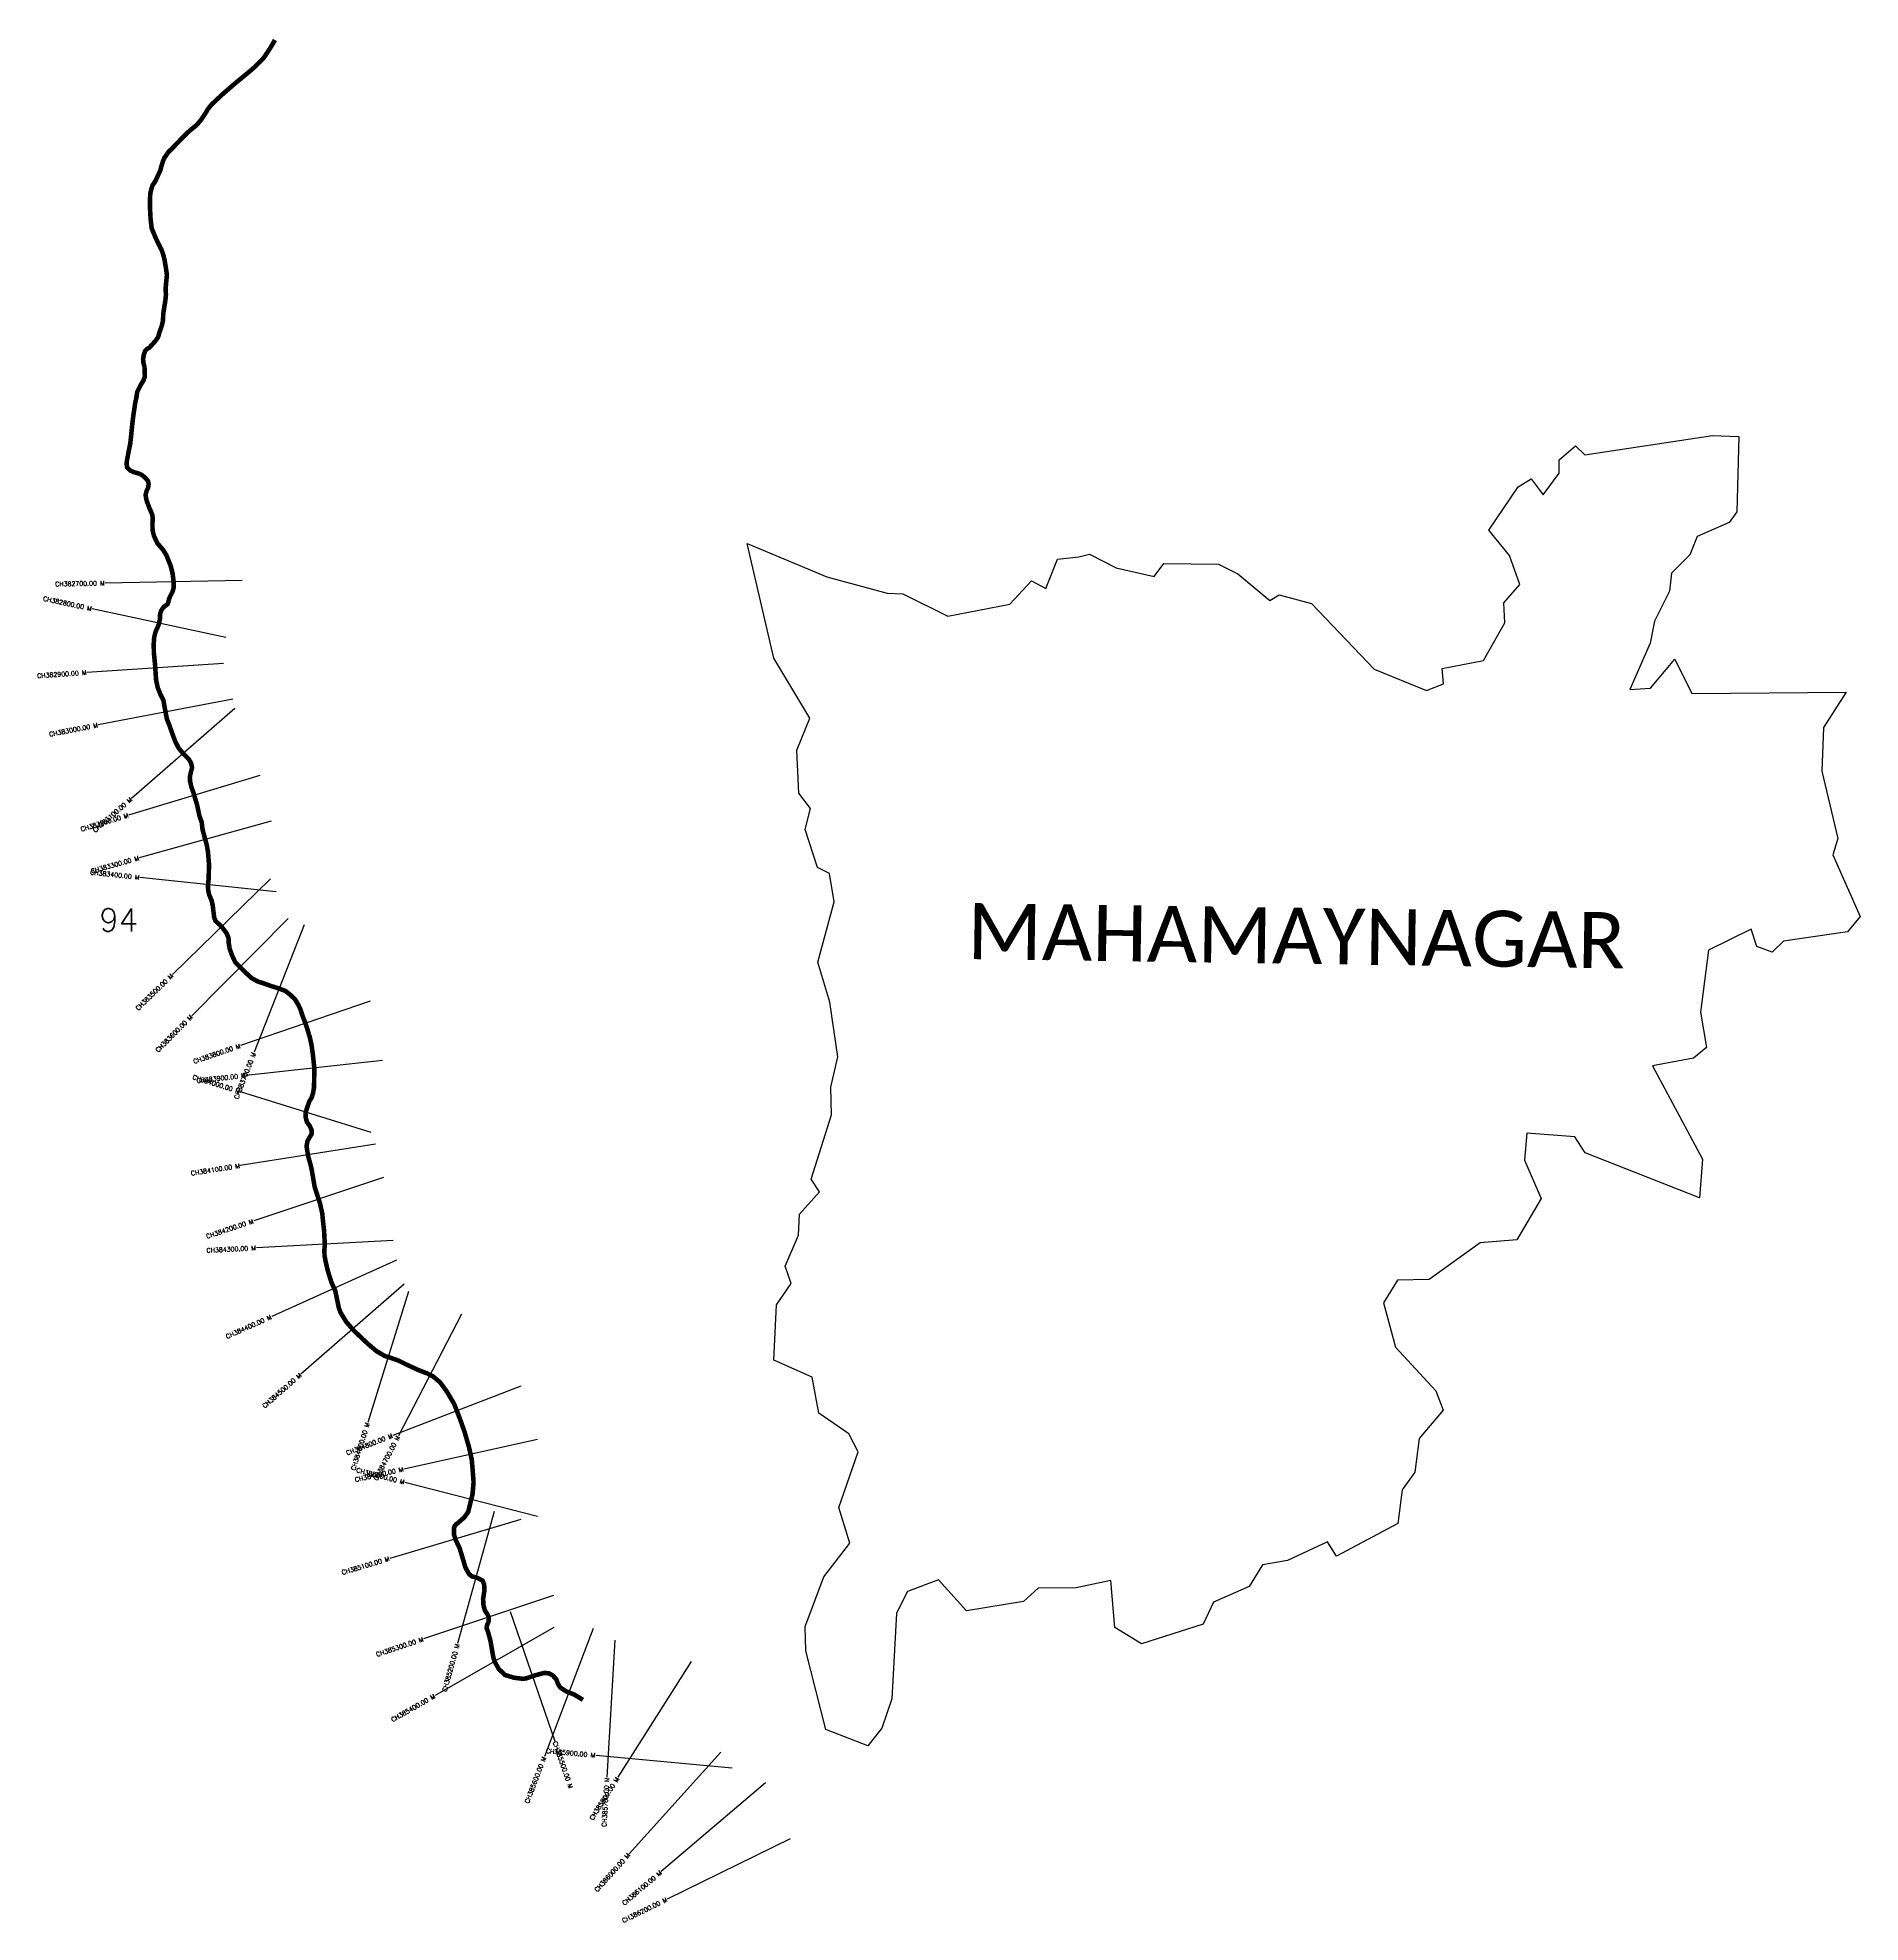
# Model space of a CAD drawing. Header units: metres. Extents: x 299794 to 303787, y 1953610 to 1957737.
import ezdxf
from ezdxf.enums import TextEntityAlignment as Align

# ---------------------------------------------------------------- set-up
doc = ezdxf.new("R2010")
doc.units = ezdxf.units.M
doc.header["$MEASUREMENT"] = 0
for name, color, linetype in [('CS', 134, 'Continuous'), ('CSMark', 6, 'Continuous'), ('UNPROTECTED', 10, 'Continuous'), ('VILLAGE NAME', 250, 'Continuous')]:
    doc.layers.add(name, color=color, linetype=linetype)
doc.styles.get("Standard").update_dxf_attribs({"font": 'simplex.shx'})

msp = doc.modelspace()

# ---------------------------------------------------------------- linework, layer by layer
at = {"color": 6, "flags": 128}
for points in [[(301787.8, 1956470.3), (301924, 1956497.1), (301971.3, 1956547.9), (302003.1, 1956530.8), (302028.3, 1956595), (302075.1, 1956600.7), (302098.1, 1956606.4), (302156.6, 1956576.4), (302240.2, 1956557.4), (302261.2, 1956585.9), (302381.1, 1956584.7), (302423.3, 1956563), (302493.9, 1956505), (302513.8, 1956517), (302584.8, 1956498.6), (302722.1, 1956354.3), (302836.6, 1956307.8), (302874.2, 1956322.1), (302871, 1956355.7), (302961.9, 1956373.2), (303008.6, 1956456.1), (303006.5, 1956499.4), (303041.3, 1956540.2), (303018.8, 1956603.4), (302973.6, 1956659.2), (303037.3, 1956754.1), (303066.4, 1956771.3), (303092.7, 1956736.4), (303127.7, 1956784), (303127.6, 1956813.1), (303163.6, 1956843.8), (303183.5, 1956824.2), (303463.1, 1956866.2), (303521.4, 1956863.7), (303516.9, 1956698.8), (303499.6, 1956675.9), (303430.2, 1956645.3), (303413.6, 1956605), (303373.8, 1956564.4), (303369.2, 1956525.5), (303336.1, 1956459.6), (303327.2, 1956411.3), (303282.5, 1956310.2), (303327.7, 1956312.6), (303380.6, 1956376.1), (303418, 1956301.4), (303756.1, 1956304.4), (303706.5, 1956226.8), (303703.3, 1956130.7), (303737.9, 1955983.8), (303727.4, 1955947.7), (303787.3, 1955812.4), (303759.2, 1955779.4), (303618.8, 1955758.9), (303594.2, 1955734.4), (303560.3, 1955747.3), (303548.1, 1955784.8), (303454.9, 1955739.1), (303436.9, 1955603.4), (303450.4, 1955525.6), (303421.6, 1955502.8), (303332.3, 1955485.7), (303441.8, 1955281), (303434.9, 1955196.5), (303184.5, 1955295), (303162, 1955330), (303056.9, 1955338.5), (303051.4, 1955278.8), (303088.1, 1955195.2), (303034.9, 1955104.5), (302954.1, 1955098.1), (302842.6, 1955017.4), (302773.5, 1955016.2), (302742.5, 1954966.9), (302769, 1954869.9), (302856.9, 1954774.3), (302873.1, 1954731.9), (302820.9, 1954669.3), (302810.9, 1954595.7), (302783.2, 1954557.1), (302774.1, 1954483.1), (302639.7, 1954412), (302619.8, 1954443.1), (302532.1, 1954402.1), (302477.3, 1954393.2), (302448.4, 1954345.1), (302369.8, 1954311.1), (302347.3, 1954263), (302212.6, 1954219.9), (302153.8, 1954255.4), (302144.9, 1954358.4), (302069, 1954342.2), (301985.9, 1954341.5), (301953.7, 1954312.8), (301829, 1954292.1), (301767.4, 1954359.9), (301699.7, 1954334.4), (301675.4, 1954286.8), (301665.6, 1954099.7), (301643.2, 1954035.5), (301612.6, 1953996.6), (301520.8, 1954032.1), (301477.2, 1954204.6), (301475.1, 1954258), (301516.2, 1954366.7), (301573.4, 1954440.4), (301549.4, 1954518.7), (301591.7, 1954640), (301571.4, 1954679.4), (301505.7, 1954724.8), (301491.1, 1954803.8), (301406.7, 1954841.1), (301412.3, 1954962.6), (301444.9, 1955009.2), (301431.4, 1955047.1), (301461.2, 1955114.7), (301463.4, 1955160.5), (301506.9, 1955210.1), (301488.7, 1955237.4), (301532.8, 1955378.4), (301531.7, 1955438.8), (301546.8, 1955505.5), (301529.4, 1955625), (301503.2, 1955713), (301539.1, 1955845.2), (301529, 1955906.8), (301502.3, 1955920), (301475.1, 1956003.6), (301487.1, 1956049.5), (301461.8, 1956083.2), (301457.2, 1956177.4), (301485.4, 1956246.9), (301406.5, 1956378.7), (301348.3, 1956630), (301522.6, 1956556.7), (301655.2, 1956520.7), (301689.4, 1956519.3)], [(301689.4, 1956519.3), (301787.8, 1956470.3)]]:
    msp.add_lwpolyline(points, dxfattribs=at)
at = {"layer": 'CS'}
for p, q in [((300241.6, 1956548.9), (299941.7, 1956542.9)), ((300206.4, 1956423.6), (299913.1, 1956486.5)), ((300201.2, 1956367.1), (299901.8, 1956347.1)), ((300221.3, 1956289.1), (299926.7, 1956232.3)), ((300226.1, 1956268.1), (299999.5, 1956071.5)), ((300280.4, 1956121.6), (299993.2, 1956035)), ((300305.4, 1956021.9), (300016.5, 1955941.3)), ((300316.3, 1955866.6), (300017.9, 1955898.2)), ((300304.2, 1955895.1), (300089.2, 1955685.8)), ((300342.8, 1955808.5), (300131.6, 1955595.5)), ((300377.9, 1955794.6), (300268.4, 1955515.3)), ((300522.5, 1955627.3), (300238.6, 1955530.2)), ((300549.1, 1955497.2), (300250.8, 1955464.8)), ((300524.4, 1955339.6), (300238.1, 1955429.1)), ((300534.1, 1955314.2), (300237.8, 1955267.3)), ((300551.7, 1955241.2), (300267.2, 1955146.3)), ((300572.8, 1955103), (300273.2, 1955087.1)), ((300580.2, 1955059.9), (300306.6, 1954936.9)), ((300597, 1955007.6), (300370.7, 1954810.6)), ((300606.3, 1954991.3), (300517.2, 1954704.8)), ((300722.8, 1954941.8), (300584.3, 1954675.7)), ((300852.2, 1954784.2), (300572.2, 1954676.4)), ((300888.7, 1954667.5), (300595.8, 1954602.7)), ((300889, 1954498.6), (300598.5, 1954573.4)), ((300793.8, 1954509.9), (300713.9, 1954220.7)), ((300852.7, 1954492.4), (300565.1, 1954406.9)), ((300924.1, 1954325.7), (300639.5, 1954230.8)), ((300829.1, 1954290.6), (300926.8, 1954007)), ((300925, 1954255.8), (300664.5, 1954106.9)), ((301010.9, 1954253.6), (300904.2, 1953973.2)), ((301058.5, 1954227.7), (301041.1, 1953928.2)), ((301226, 1954180.9), (301065.2, 1953927.6)), ((301315.2, 1953947.9), (301016.5, 1953975.6)), ((301290.8, 1953982.7), (301089.9, 1953759.9)), ((301388.5, 1953915.5), (301160, 1953721.1)), ((301442.8, 1953793), (301173.4, 1953660.9))]:
    msp.add_line(p, q, dxfattribs=at)
at = {"layer": 'UNPROTECTED', "const_width": 10, "flags": 128}
msp.add_lwpolyline([(300313.8, 1957732.4), (300304, 1957715.7), (300295.3, 1957702.4), (300288.7, 1957692.4), (300270, 1957673.7), (300255.9, 1957661.6), (300226, 1957637), (300200, 1957614.6), (300175.4, 1957591.5), (300166.2, 1957580.3), (300163.6, 1957575.3), (300151.9, 1957557.5), (300142.3, 1957546.2), (300124.3, 1957531.5), (300111.1, 1957518.5), (300087.9, 1957494.3), (300080, 1957486.6), (300072.1, 1957475.1), (300068.7, 1957467.7), (300065.3, 1957457.2), (300062.6, 1957446.8), (300051.6, 1957423), (300045.8, 1957414.5), (300043, 1957406.2), (300040.6, 1957396.2), (300040, 1957383.2), (300039.7, 1957372.8), (300040.3, 1957358), (300041.2, 1957341.5), (300043.5, 1957320.4), (300051.1, 1957301.8), (300057.3, 1957288.3), (300065.7, 1957272), (300069.5, 1957260.7), (300072.1, 1957249.4), (300075, 1957232.3), (300077, 1957217.6), (300075.4, 1957201.8), (300074.1, 1957186.4), (300074.9, 1957174.6), (300073.9, 1957163.8), (300072.4, 1957154.2), (300070, 1957139.3), (300068.8, 1957130.1), (300068.6, 1957118.6), (300066, 1957107.1), (300061, 1957093), (300057.6, 1957081.3), (300052, 1957073.5), (300045.5, 1957066.1), (300038.8, 1957058.9), (300033.1, 1957055.3), (300029.3, 1957051.2), (300026.5, 1957043.3), (300024.8, 1957033.8), (300025.7, 1957024.5), (300027.8, 1957017.6), (300028.4, 1957007.5), (300028.6, 1956995.3), (300025.4, 1956986.1), (300019.6, 1956977), (300012.1, 1956961.9), (300009.8, 1956947.6), (300007.6, 1956937.9), (300003.5, 1956909.9), (300001.3, 1956892.6), (299998.7, 1956866.5), (299996.6, 1956847.8), (299992.3, 1956826.2), (299989.3, 1956810.8), (299988.7, 1956802.8), (299990.1, 1956795.8), (299996.2, 1956789.7), (300004.4, 1956785.9), (300013.5, 1956783.5), (300021.4, 1956780.3), (300029.8, 1956773.4), (300035.8, 1956766), (300036.9, 1956759.9), (300035.9, 1956751.7), (300032.7, 1956745.3), (300030.2, 1956735.9), (300032.5, 1956723.8), (300038.4, 1956707.9), (300044.9, 1956692.9), (300045.9, 1956685.8), (300045.3, 1956670.4), (300045.7, 1956658.1), (300048.7, 1956646.3), (300056.3, 1956629.9), (300069, 1956615.4), (300076, 1956603.7), (300085.2, 1956581), (300089.5, 1956563.9), (300091.6, 1956546.7), (300091.9, 1956533.4), (300089.5, 1956524.5), (300083.5, 1956512.6), (300081.6, 1956507.7), (300080.2, 1956501.3), (300078.3, 1956496.6), (300069.8, 1956490.4), (300064.3, 1956482.4), (300062.1, 1956474.6), (300061.6, 1956463.4), (300059.2, 1956452.3), (300052, 1956435.8), (300049.2, 1956424.7), (300048, 1956409), (300048.5, 1956390.2), (300051, 1956364.8), (300053.3, 1956330.6), (300057, 1956313.6), (300062.4, 1956300.3), (300069.4, 1956286), (300071.8, 1956272.1), (300077.1, 1956244.8), (300082.4, 1956231.8), (300088.6, 1956214.1), (300095.6, 1956195.2), (300103.4, 1956180.6), (300113.8, 1956168.6), (300124.5, 1956158), (300129.8, 1956149.2), (300132.2, 1956139.3), (300129.8, 1956129.9), (300127.2, 1956118.4), (300127.7, 1956109.6), (300130.6, 1956096.3), (300134.7, 1956085.2), (300142.9, 1956058), (300148.5, 1956032.3), (300153.3, 1956019.1), (300154.9, 1956004.3), (300159.6, 1955986.4), (300164.6, 1955968.4), (300167.1, 1955953.2), (300169.3, 1955925.9), (300168.4, 1955895), (300166.9, 1955880.7), (300167.5, 1955870.3), (300169.6, 1955860.3), (300175, 1955847.6), (300177.4, 1955836.8), (300179.6, 1955818.5), (300180.6, 1955810.3), (300183.8, 1955802.7), (300192.3, 1955795), (300198.3, 1955788.8), (300207.6, 1955776.3), (300212, 1955765.9), (300212.5, 1955754.5), (300214.6, 1955741.7), (300220.4, 1955726.1), (300227, 1955712.1), (300248, 1955691.3), (300262.7, 1955677.8), (300275.5, 1955670.7), (300291.4, 1955665.5), (300306.3, 1955660.1), (300322.9, 1955655), (300336.6, 1955649.7), (300347.6, 1955641.1), (300358, 1955630.9), (300364.5, 1955620.2), (300369.6, 1955609.3), (300374.4, 1955594.6), (300380, 1955580.2), (300384.2, 1955568), (300390.4, 1955547.3), (300394.1, 1955530.2), (300396.4, 1955513.9), (300400.1, 1955480.1), (300399.6, 1955452.3), (300399.4, 1955439.2), (300397.2, 1955425.8), (300394.4, 1955416.8), (300389.1, 1955408), (300383.9, 1955392.9), (300380.9, 1955383.2), (300380.8, 1955373.8), (300383.8, 1955362.4), (300389.9, 1955354.2), (300394.2, 1955344.7), (300394.5, 1955337.1), (300389.6, 1955328.8), (300385.1, 1955321.5), (300383, 1955309.6), (300386.2, 1955289.1), (300392.7, 1955265.7), (300396.7, 1955244.5), (300400.5, 1955221.4), (300405.9, 1955204.5), (300412, 1955186), (300417.4, 1955162.4), (300419.3, 1955143.1), (300421.4, 1955124), (300423.1, 1955093.6), (300422, 1955082.4), (300422.3, 1955070.8), (300423.9, 1955061.4), (300429.5, 1955036.9), (300437.6, 1955011.4), (300445.9, 1954992.9), (300450.5, 1954971.1), (300453.7, 1954955.5), (300457.5, 1954945.3), (300469.8, 1954925.2), (300486.8, 1954905.7), (300516.9, 1954877.2), (300535.9, 1954861.1), (300554.2, 1954850.4), (300566.3, 1954846.6), (300584.3, 1954840.2), (300602.3, 1954831.3), (300627.4, 1954819.7), (300647.6, 1954811.9), (300660.5, 1954805.2), (300675.8, 1954792.3), (300690.3, 1954772.4), (300706.4, 1954745.2), (300719.9, 1954710.3), (300729.3, 1954683.7), (300738.7, 1954651.3), (300744.9, 1954623.4), (300746.8, 1954601.9), (300748.9, 1954574.5), (300746.7, 1954547.5), (300742.2, 1954529.8), (300737.2, 1954508.7), (300728.3, 1954496.5), (300715.1, 1954484.9), (300710.6, 1954481.6), (300707.6, 1954477.8), (300705.9, 1954472.7), (300705.9, 1954459.6), (300709.5, 1954447.7), (300718.4, 1954429.3), (300724.4, 1954409.6), (300731.1, 1954387), (300739.1, 1954372.6), (300744.7, 1954367.8), (300757.2, 1954364.4), (300768.7, 1954358.2), (300772.1, 1954349.7), (300772.8, 1954337), (300769.8, 1954318.4), (300770.6, 1954304.6), (300773.5, 1954293.5), (300780.4, 1954282.5), (300782.4, 1954276.5), (300781.7, 1954267.9), (300778.6, 1954261.3), (300777.4, 1954254), (300780.9, 1954245), (300786.2, 1954225.2), (300791.8, 1954192.4), (300794.6, 1954181.6), (300804.5, 1954164.2), (300818.2, 1954151.5), (300837.1, 1954145.7), (300858.2, 1954143.1), (300865.7, 1954144.6), (300884.9, 1954151.2), (300903.7, 1954156.1), (300914.1, 1954155.3), (300922.3, 1954150.7), (300930, 1954142.4), (300934.2, 1954131.5), (300939, 1954124.1), (300951.7, 1954115.7), (300969, 1954109), (300988.6, 1954097.3)], dxfattribs=at)

# ---------------------------------------------------------------- texts
at = {"insert": (299928.5, 1955830.2), "char_height": 50, "attachment_point": 1}
msp.add_mtext_dynamic_manual_height_columns('94', width=70.183, gutter_width=1, heights=[0], dxfattribs=at)
at = {"layer": 'CSMark'}
for s, rotation, p in [('CH382700.00 M', 1.1472, (299940.7, 1956542.9)), ('CH382800.00 M', 347.8991, (299912.1, 1956486.7)), ('CH382900.00 M', 3.819, (299900.9, 1956347.1)), ('CH383000.00 M', 10.9166, (299925.7, 1956232.1)), ('CH383200.00 M', 16.7772, (299992.2, 1956034.7)), ('CH383100.00 M', 40.9336, (299998.7, 1956070.8)), ('CH383400.00 M', 353.9569, (300016.9, 1955898.3)), ('CH383300.00 M', 15.5868, (300015.5, 1955941)), ('CH383500.00 M', 44.2348, (300088.5, 1955685.1)), ('CH383600.00 M', 45.2404, (300130.9, 1955594.8)), ('CH383800.00 M', 18.8754, (300237.7, 1955529.9)), ('CH383700.00 M', 68.5988, (300268, 1955514.4)), ('CH384000.00 M', 342.6358, (300237.1, 1955429.4)), ('CH383900.00 M', 6.1893, (300249.8, 1955464.7)), ('CH384100.00 M', 8.996, (300236.8, 1955267.1)), ('CH384200.00 M', 18.4457, (300266.2, 1955146)), ('CH384300.00 M', 3.0414, (300272.2, 1955087)), ('CH384400.00 M', 24.2065, (300305.7, 1954936.5)), ('CH384500.00 M', 41.0295, (300369.9, 1954810)), ('CH384800.00 M', 21.0494, (300571.3, 1954676.1)), ('CH384600.00 M', 72.7284, (300516.9, 1954703.8)), ('CH384700.00 M', 62.5023, (300583.9, 1954674.8)), ('CH384900.00 M', 12.4767, (300594.9, 1954602.5)), ('CH385000.00 M', 345.5477, (300597.5, 1954573.7)), ('CH385100.00 M', 16.566, (300564.2, 1954406.6)), ('CH385300.00 M', 18.4469, (300638.6, 1954230.4)), ('CH385200.00 M', 74.5623, (300713.7, 1954219.7)), ('CH385400.00 M', 29.759, (300663.7, 1954106.4)), ('CH385900.00 M', 354.703, (301015.5, 1953975.7)), ('CH385600.00 M', 69.1574, (300903.8, 1953972.3)), ('CH385800.00 M', 57.5879, (301064.6, 1953926.8)), ('CH385700.00 M', 86.6786, (301041.1, 1953927.2)), ('CH386000.00 M', 47.9534, (301089.2, 1953759.2)), ('CH386100.00 M', 40.3977, (301159.2, 1953720.4)), ('CH386200.00 M', 26.1211, (301172.5, 1953660.5))]:
    msp.add_text(s, height=10, rotation=rotation, dxfattribs=at).set_placement(p, align=Align.MIDDLE_RIGHT)
msp.add_text('CH385500.00 M', height=10, rotation=289.0146, dxfattribs=at).set_placement((300927.1, 1954006.1), align=Align.MIDDLE_LEFT)
at = {"layer": 'VILLAGE NAME', "insert": (301831.7, 1955842.4), "char_height": 122.778, "attachment_point": 1, "rotation": 359.1736}
msp.add_mtext_dynamic_manual_height_columns('{\\fCalibri|b0|i0|c0|p34;MAHAMAYNAGAR}', width=133.314, gutter_width=613.9, heights=[0], dxfattribs=at)

doc.saveas('drawing.dxf')
